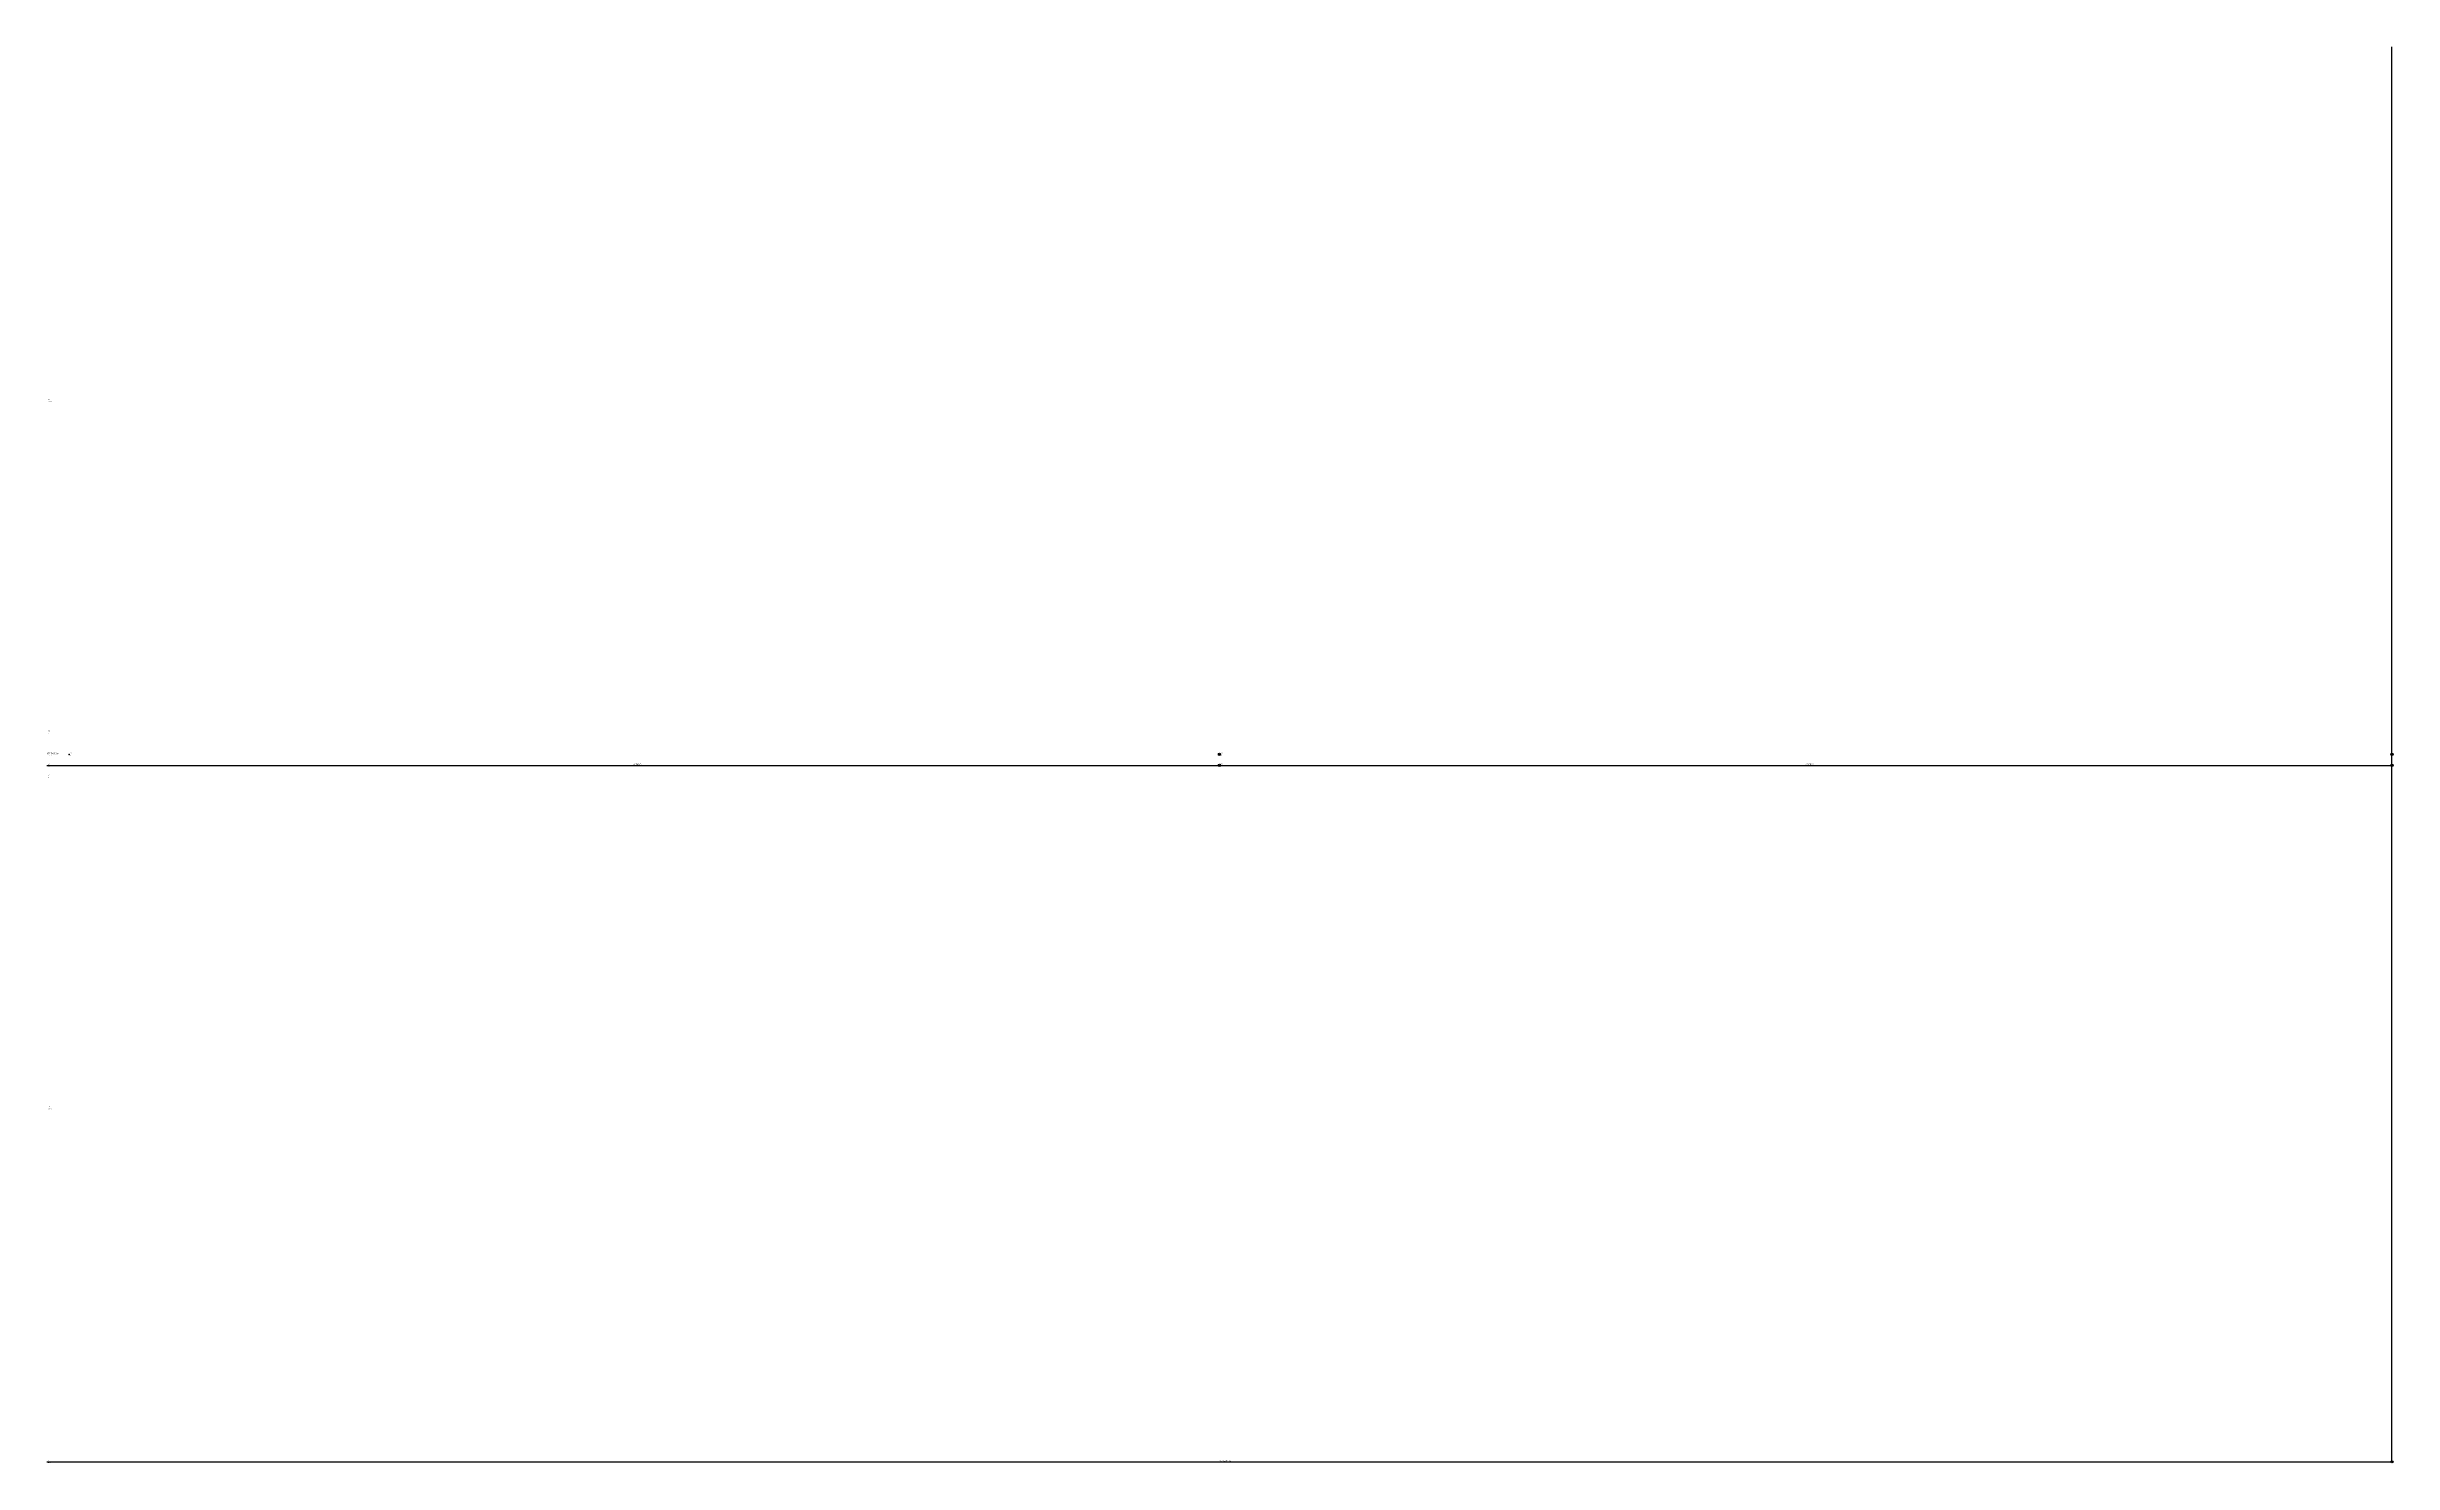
# Model space of a CAD drawing. Extents: x 0 to 15310, y -1 to 11282.
# Drawn here: x 12120 to 14241, y 9999 to 11280 of the extents above; entities that cross this region are included whole.
import ezdxf

# ---------------------------------------------------------------- set-up
doc = ezdxf.new("R2010")
doc.units = 0

# ---------------------------------------------------------------- blocks, each defined once
blk = doc.blocks.new('MANHOLE')
blk.add_circle((0, 0), 1)
blk.add_text('M', height=0.8).set_placement((0, 0))

msp = doc.modelspace()

# ---------------------------------------------------------------- linework, layer by layer
at = {"layer": 'FIGURES'}
for p, q in [((14240, 10000), (14240, 11280)), ((12120, 10630), (13180, 10630)), ((13180, 10630), (14240, 10630)), ((12120, 10000), (14240, 10000))]:
    msp.add_line(p, q, dxfattribs=at)
at = {"layer": 'PIPE_G_4_PE'}
for p, q in [((12120, 10630), (13180, 10630)), ((13180, 10630), (14240, 10630))]:
    msp.add_line(p, q, dxfattribs=at)
at = {"layer": 'PIPE_W_12_PVC'}
for p, q in [((14240, 10000), (14240, 11280)), ((12120, 10000), (14240, 10000))]:
    msp.add_line(p, q, dxfattribs=at)
at = {"layer": 'POINTS'}
for p in [(12140, 10640), (13180, 10640, -5.8), (13180, 10630), (14240, 10640, -10), (14240, 10630), (14240, 10000, -11.4), (14240, 10000)]:
    msp.add_point(p, dxfattribs=at)

# ---------------------------------------------------------------- block references
at = {"layer": 'STRUCT_GAS'}
for p in [(13180, 10630), (14240, 10630)]:
    msp.add_blockref('MANHOLE', p, dxfattribs=at)
at = {"layer": 'STRUCT_WM'}
msp.add_blockref('MANHOLE', (14240, 10000), dxfattribs=at)
at = {"layer": 'STRUCT_WWM'}
for p in [(13180, 10640), (14240, 10640), (14240, 10000)]:
    msp.add_blockref('MANHOLE', p, dxfattribs=at)

# ---------------------------------------------------------------- texts
at = {"layer": 'PIPE_G_4_PE_TEXT'}
for p in [(12650, 10630), (13710, 10630)]:
    msp.add_text('4" PE G', height=1.5, dxfattribs=at).set_placement(p)
at = {"layer": 'PIPE_W_12_PVC_TEXT'}
for p in [(12120, 10640), (13180, 10000)]:
    msp.add_text('12" PVC W', height=1.5, dxfattribs=at).set_placement(p)
at = {"layer": 'POINT_DESC'}
for s, p in [('CL_NS2_EW3', (12121, 10959)), ('WV', (12121, 10659)), ('CL_NS2_EW2', (12121, 10639)), ('WWM', (12121, 10639)), ('HYD', (12121, 10639)), ('GAS', (12121, 10629)), ('WV', (12141, 10639)), ('WWM', (13181, 10639)), ('GAS', (13181, 10629)), ('WV', (12121, 10619)), ('CL_NS2_EW1', (12121, 10319)), ('CL_NS2_EW0', (12121, 9999)), ('WM', (12121, 9999))]:
    msp.add_text(s, height=0.4, dxfattribs=at).set_placement(p)
at = {"layer": 'POINT_IDS'}
for s, p in [('1203', (12121, 10961)), ('2021', (12121, 10661)), ('2202', (12121, 10641)), ('2014', (12121, 10641)), ('4002', (12121, 10631)), ('1202', (12121, 10641)), ('2023', (12141, 10641)), ('2203', (13181, 10641)), ('4003', (13181, 10631)), ('2020', (12121, 10621)), ('1201', (12121, 10321)), ('2004', (12121, 10001)), ('1200', (12121, 10001))]:
    msp.add_text(s, height=0.5, dxfattribs=at).set_placement(p)

doc.saveas('drawing.dxf')
